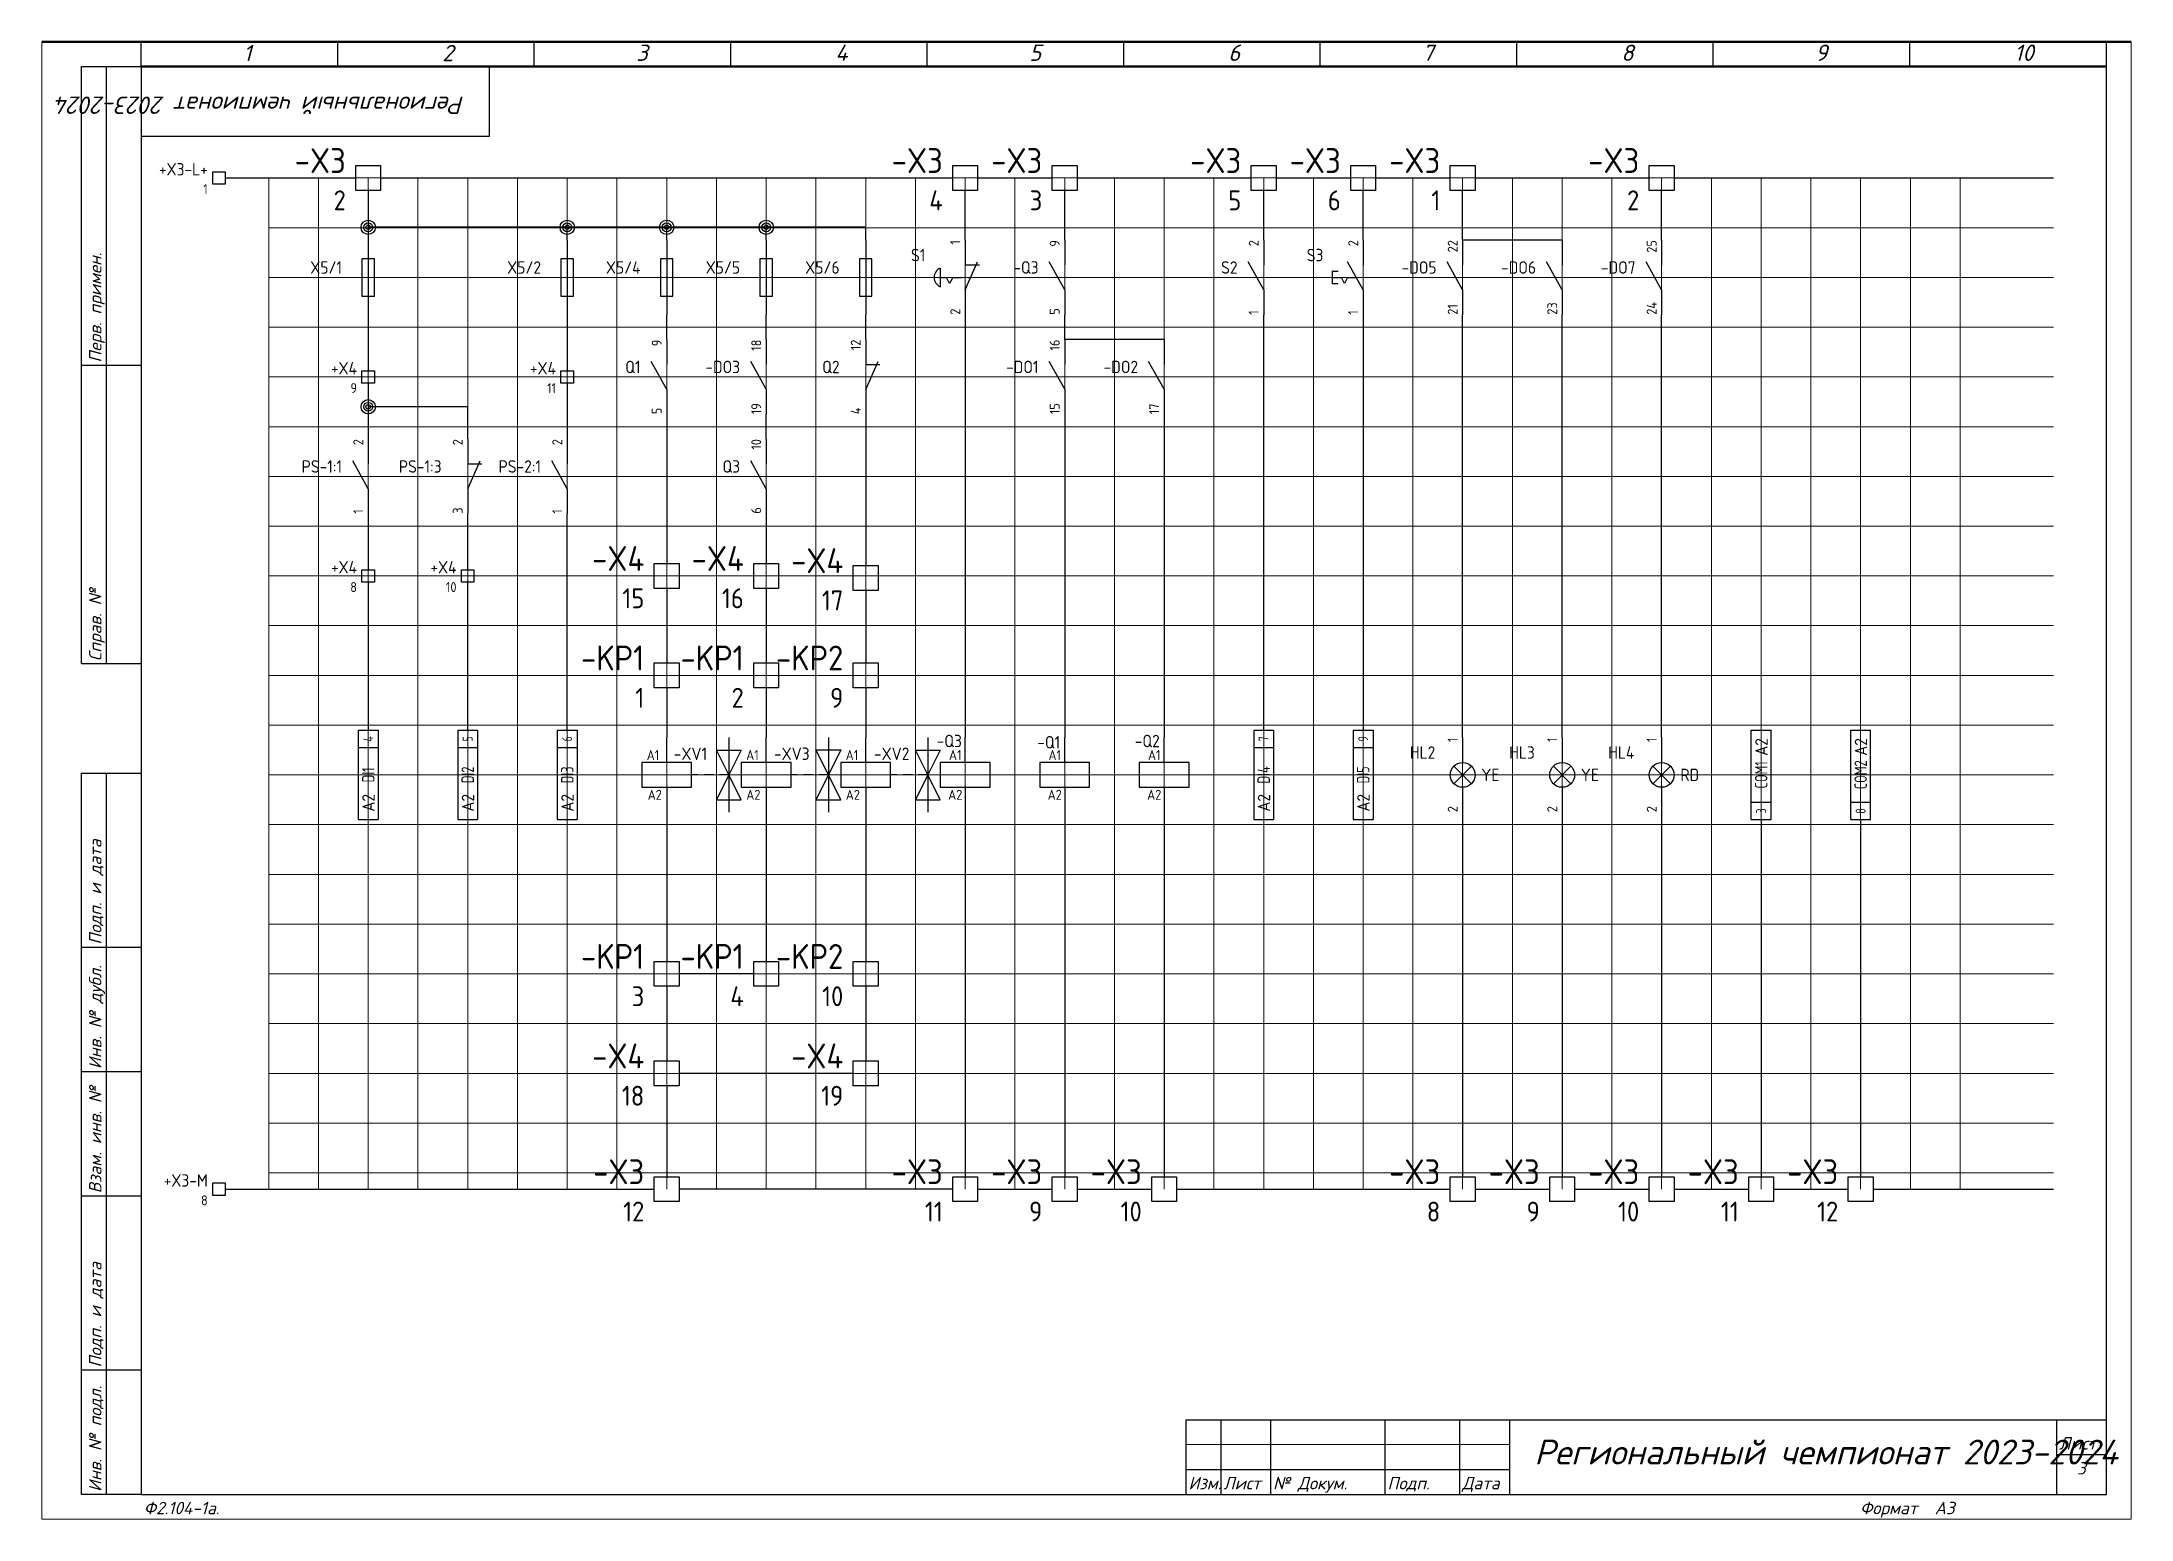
# Model space of a CAD drawing. Header units: millimetres. Extents: x 0 to 53000, y -591 to 24400.
# Drawn here: x 4791 to 5211, y 286.9 to 583.9 of the extents above; entities that cross this region are included whole.
import ezdxf
from ezdxf.enums import TextEntityAlignment as Align

# ---------------------------------------------------------------- set-up
doc = ezdxf.new("R2010")
doc.units = ezdxf.units.MM
doc.linetypes.add('Caddy_Solid', pattern=[0])
doc.layers.add('4', color=4, linetype='Continuous', lineweight=15)
doc.layers.add('Основная', color=7, linetype='Continuous', lineweight=30)
for name, color, linetype in [('MISC', 7, 'Continuous'), ('SYMS', 7, 'Continuous'), ('TAGFIXED', 7, 'Continuous'), ('TAGS', 150, 'Continuous'), ('TERMS', 123, 'Continuous'), ('WIRES', 7, 'Continuous'), ('YEL_14_THHN', 7, 'Continuous')]:
    doc.layers.add(name, color=color, linetype=linetype)
doc.layers.add('Привязки', color=2, linetype='Continuous', lineweight=0, plot=False, transparency=0.8)
doc.layers.add('рамка', color=253, linetype='Continuous', lineweight=5, transparency=0.8)
doc.styles.add('WD_IEC', font='ISOCP2.shx', dxfattribs={"width": 0.9, "height": 4})
doc.styles.add('текст', font='isocpeui.ttf')

msp = doc.modelspace()

# ---------------------------------------------------------------- texts
at = {"lineweight": 60, "style": 'текст'}
for s, height, p in [('1', 3.27499, (4831.5, 579.98898)), ('2', 3.27499, (4871.5, 579.98898)), ('3', 3.27499, (4910.5, 580.04898)), ('4', 3.27499, (4950.5, 580.04898)), ('5', 3.27499, (4989.5, 580.04898)), ('6', 3.27499, (5029.5, 580.04898)), ('7', 3.27499, (5068.5, 580.04898)), ('8', 3.27499, (5108.5, 580.04898)), ('9', 3.27499, (5147.5, 580.04898)), ('10', 3.274994, (5187.5, 580.04898))]:
    msp.add_text(s, height=height, dxfattribs=at).set_placement(p)

# ---------------------------------------------------------------- blocks, each defined once
blk = doc.blocks.new('*U101')
at = {"layer": 'Привязки'}
blk.add_line((0, 101.64), (0, -101.64), dxfattribs=at)
blk = doc.blocks.new('*U102')
at = {"layer": 'Привязки', "color": 0, "linetype": 'ByBlock', "lineweight": -2, "transparency": 16777216}
for p in [(0, 0), (10, 0), (20, 0), (30, 0), (40, 0), (50, 0), (60, 0), (70, 0), (80, 0), (90, 0), (100, 0), (110, 0), (120, 0), (130, 0), (140, 0), (150, 0), (160, 0), (170, 0), (180, 0), (190, 0), (200, 0), (210, 0), (220, 0), (230, 0), (240, 0), (250, 0), (260, 0), (270, 0), (280, 0), (290, 0), (300, 0), (310, 0), (320, 0), (330, 0), (340, 0)]:
    blk.add_blockref('*U101', p, dxfattribs=at)
blk = doc.blocks.new('*U103')
at = {"layer": 'Привязки'}
blk.add_line((-179.37, 0), (179.37, 0), dxfattribs=at)
blk = doc.blocks.new('*U104')
at = {"layer": 'Привязки', "color": 0, "linetype": 'ByBlock', "lineweight": -2, "transparency": 16777216}
for p in [(0, 0), (0, -10), (0, -20), (0, -30), (0, -40), (0, -50), (0, -60), (0, -70), (0, -80), (0, -90), (0, -100), (0, -110), (0, -120), (0, -130), (0, -140), (0, -150), (0, -160), (0, -170), (0, -180), (0, -190), (0, -200)]:
    blk.add_blockref('*U103', p, dxfattribs=at)
blk = doc.blocks.new('VFU1')
blk.add_line((0, 7.5), (0, -7.5))
blk.add_lwpolyline([(-1.25, 3.75), (-1.25, -3.75), (1.25, -3.75), (1.25, 3.75)], close=True)
at = {"style": 'WD_IEC'}
for tag, p in [('INST', (-5.25, 7.75)), ('LOC', (-5.25, 4.25)), ('TAG1', (-5.25, 0.75)), ('RATING1', (-5.25, -3.75)), ('XREF', (-5.25, -7.75)), ('DESC2', (-5.25, -15.1)), ('DESC1', (-5.25, -11.6)), ('DESC3', (-5.25, -18.6))]:
    blk.add_attdef(tag, text='', height=2.5, dxfattribs=at).set_placement(p, align=Align.RIGHT)
blk.add_attdef('TERM01', text='', height=2, rotation=90, dxfattribs=at).set_placement((-1, 7.5), align=Align.RIGHT)
at = {"style": 'WD_IEC', "flags": 1}
for tag, p, height in [('X2TERM01', (0, 7.5), 0.32), ('MFG', (2.75, 6.5), 1.5), ('CAT', (2.75, 4), 1.5), ('X4LINK', (-1.25, 0), 0.32), ('X1LINK', (1.25, 0), 0.32), ('ASSYCODE', (2.25, -4), 1), ('X8TERM02', (0, -7.5), 0.32), ('FAMILY', (2.25, -5.5), 1), ('CATDESC', (2.25, -7), 1)]:
    blk.add_attdef(tag, p, '', height=height, dxfattribs=at)
at = {"style": 'WD_IEC'}
blk.add_attdef('TERM02', (-1, -7.5), '', height=2, rotation=90, dxfattribs=at)
blk = doc.blocks.new('VCR21')
for p, q in [((0, 7.5), (0, 2.5)), ((0, -2.5), (-3.12, 3.12)), ((0, -2.5), (0, -7.5))]:
    blk.add_line(p, q)
at = {"style": 'WD_IEC'}
for tag, p in [('INST', (-5.25, 6.75)), ('LOC', (-5.25, 3.75)), ('TAG2', (-5.25, 0.75)), ('XREF', (-5.25, -3.75)), ('DESC2', (-5.25, -9.75)), ('DESC1', (-5.25, -6.75)), ('DESC3', (-5.25, -12.75))]:
    blk.add_attdef(tag, text='', height=2.5, dxfattribs=at).set_placement(p, align=Align.RIGHT)
blk.add_attdef('TERM01', text='', height=2, rotation=90, dxfattribs=at).set_placement((-1, 7.5), align=Align.RIGHT)
at = {"style": 'WD_IEC', "flags": 1}
for tag, p, height in [('X2TERM01', (0, 7.5), 0.32), ('X4LINK', (-2.75, 0), 0.32), ('X1LINK', (-0.5, 0), 0.32), ('CONTACT', (4, -3.5), 1), ('FAMILY', (4, -5), 1), ('COMMON', (5.25, -4.75), 1), ('X8TERM02', (0, -7.5), 0.32)]:
    blk.add_attdef(tag, p, '', height=height, dxfattribs=at)
at = {"style": 'WD_IEC'}
blk.add_attdef('TERM02', (-1, -7.5), '', height=2, rotation=90, dxfattribs=at)
blk = doc.blocks.new('VCR22')
for p, q in [((0, 7.5), (0, 2.5)), ((0, -2.5), (2.5, 3.12)), ((0, 2.5), (2.87, 2.5)), ((0, -2.5), (0, -7.5))]:
    blk.add_line(p, q)
at = {"style": 'WD_IEC'}
for tag, p in [('INST', (-5.25, 7.75)), ('LOC', (-5.25, 4.25)), ('TAG2', (-5.25, 0.75)), ('XREF', (-5.25, -3.75)), ('DESC1', (-5.25, -7.6)), ('DESC3', (-5.25, -14.6)), ('DESC2', (-5.25, -11.1))]:
    blk.add_attdef(tag, text='', height=2.5, dxfattribs=at).set_placement(p, align=Align.RIGHT)
blk.add_attdef('TERM01', text='', height=2, rotation=90, dxfattribs=at).set_placement((-1, 7.5), align=Align.RIGHT)
at = {"style": 'WD_IEC', "flags": 1}
for tag, p, height in [('X2TERM01', (0, 7.5), 0.32), ('X4LINK', (-2, 0), 0.32), ('X1LINK', (1.11, 0), 0.32), ('CONTACT', (4, -3.5), 1), ('FAMILY', (4, -5), 1), ('X8TERM02', (0, -7.5), 0.32)]:
    blk.add_attdef(tag, p, '', height=height, dxfattribs=at)
at = {"style": 'WD_IEC'}
blk.add_attdef('TERM02', (-1, -7.5), '', height=2, rotation=90, dxfattribs=at)
blk = doc.blocks.new('VPB12ML')
for p, q in [((0, 7.5), (0, 2.5)), ((-5, 1.875), (-5, -1.875)), ((-5, 0), (-3.75, 0)), ((-3.125, -1.25), (-3.75, 0)), ((-2.5, 0), (-3.125, -1.25)), ((-2.5, 0), (-0.625, 0)), ((0, -2.5), (2.5, 3.125)), ((0, 2.5), (2.8678, 2.5)), ((0.625, 0), (1.11111, 0)), ((0, -2.5), (0, -7.5))]:
    blk.add_line(p, q)
blk.add_arc((-4.21875, 0), 2.03125, 112.6198649, 247.3801351)
at = {"style": 'WD_IEC'}
for tag, p in [('INST', (-8, 10.25)), ('LOC', (-8, 6.75)), ('TAG1', (-8, 3.25)), ('DESC1', (-8, -10.35)), ('DESC2', (-8, -13.85)), ('DESC3', (-8, -17.35))]:
    blk.add_attdef(tag, text='', height=2.5, dxfattribs=at).set_placement(p, align=Align.RIGHT)
blk.add_attdef('TERM01', text='', height=2, rotation=90, dxfattribs=at).set_placement((-1, 7.5), align=Align.RIGHT)
at = {"style": 'WD_IEC', "flags": 1}
for tag, p, height in [('X2TERM01', (0, 7.5), 0.32), ('CONTACT', (0.5, 4.5), 1), ('COMMON', (1.75, 3.25), 1), ('X1LINK', (1.5, 0), 0.32), ('ASSYCODE', (1, -4), 1), ('X8TERM02', (0, -7.5), 0.32), ('FAMILY', (1, -5.5), 1), ('CATDESC', (1, -7), 1)]:
    blk.add_attdef(tag, p, '', height=height, dxfattribs=at)
at = {"style": 'WD_IEC', "flags": 9}
for tag, p in [('MFG', (-8.5, -0.25)), ('CAT', (-8.5, -2.75))]:
    blk.add_attdef(tag, text='', height=1.5, dxfattribs=at).set_placement(p, align=Align.RIGHT)
at = {"style": 'WD_IEC'}
blk.add_attdef('TERM02', (-1, -7.5), '', height=2, rotation=90, dxfattribs=at)
at = {"lineweight": 15, "style": 'WD_IEC'}
blk.add_attdef('XREF', text='', height=2.5, dxfattribs=at).set_placement((-8, -6.35), align=Align.RIGHT)
blk = doc.blocks.new('VPB11L')
for p, q in [((0, 7.5), (0, 2.5)), ((-6.25, 1.25), (-6.25, -1.25)), ((-6.25, 1.25), (-5, 1.25)), ((-6.25, 0), (-4.375, 0)), ((-3.75, -1.25), (-4.375, 0)), ((-3.125, 0), (-3.75, -1.25)), ((0, -2.5), (-3.125, 3.125)), ((-3.125, 0), (-1.389, 0)), ((-6.25, -1.25), (-5, -1.25)), ((0, -2.5), (0, -7.5))]:
    blk.add_line(p, q)
at = {"style": 'WD_IEC'}
for tag, p in [('INST', (-8, 10.25)), ('LOC', (-8, 6.75)), ('TAG1', (-8, 3.25)), ('DESC1', (-8, -10.35)), ('DESC2', (-8, -13.85)), ('DESC3', (-8, -17.35))]:
    blk.add_attdef(tag, text='', height=2.5, dxfattribs=at).set_placement(p, align=Align.RIGHT)
blk.add_attdef('TERM01', text='', height=2, rotation=90, dxfattribs=at).set_placement((-1, 7.5), align=Align.RIGHT)
at = {"style": 'WD_IEC', "flags": 1}
for tag, p, height in [('X2TERM01', (0, 7.5), 0.32), ('CONTACT', (0.5, 4.5), 1), ('COMMON', (1.75, 3.25), 1), ('X1LINK', (0, 0), 0.32), ('ASSYCODE', (1, -4), 1), ('X8TERM02', (0, -7.5), 0.32), ('FAMILY', (1, -5.5), 1), ('CATDESC', (1, -7), 1)]:
    blk.add_attdef(tag, p, '', height=height, dxfattribs=at)
at = {"style": 'WD_IEC', "flags": 9}
for tag, p in [('MFG', (-8.5, -0.25)), ('CAT', (-8.5, -2.75))]:
    blk.add_attdef(tag, text='', height=1.5, dxfattribs=at).set_placement(p, align=Align.RIGHT)
at = {"style": 'WD_IEC'}
blk.add_attdef('TERM02', (-1, -7.5), '', height=2, rotation=90, dxfattribs=at)
at = {"lineweight": 15, "style": 'WD_IEC'}
blk.add_attdef('XREF', text='', height=2.5, dxfattribs=at).set_placement((-8, -6.35), align=Align.RIGHT)
blk = doc.blocks.new('*U107')
for p, q in [((8, 232), (8, 292)), ((8, 292), (20, 292)), ((13, 232), (13, 292)), ((90, 292), (90, 292)), ((90, 292), (90, 292)), ((90, 278), (90, 292)), ((90, 292), (90, 292)), ((90, 292), (90, 292)), ((90, 292), (90, 292)), ((20, 278), (90, 278)), ((8, 232), (20, 232)), ((8, 172), (8, 232)), ((13, 172), (13, 232)), ((8, 172), (20, 172)), ((8, 115), (8, 150)), ((8, 150), (20, 150)), ((13, 115), (13, 150)), ((8, 90), (8, 115)), ((8, 115), (20, 115)), ((13, 90), (13, 115)), ((8, 65), (8, 90)), ((8, 90), (20, 90)), ((13, 65), (13, 90)), ((8, 30), (8, 65)), ((8, 65), (20, 65)), ((13, 30), (13, 65)), ((8, 5), (8, 30)), ((8, 30), (20, 30)), ((13, 5), (13, 30)), ((230, 20), (415, 20)), ((230, 20), (230, 5)), ((237, 20), (237, 5)), ((247, 20), (247, 5)), ((270, 20), (270, 5)), ((285, 20), (285, 5)), ((295, 20), (295, 5)), ((405, 20), (405, 5)), ((415, 20), (415, 20)), ((415, 20), (415, 20)), ((405, 13), (415, 13)), ((230, 10), (295, 10)), ((20, 5), (8, 5)), ((230, 5), (295, 5)), ((415, 5), (415, 5)), ((415, 5), (415, 5)), ((415, 5), (415, 5)), ((415, 5), (415, 5)), ((415, 5), (415, 5)), ((415, 5), (415, 5)), ((415, 5), (415, 5))]:
    blk.add_line(p, q)
blk.add_lwpolyline([(20, 5), (415, 5), (415, 292), (20, 292)], close=True)
at = {"layer": '4'}
for p, q in [((230, 15), (295, 15)), ((415, 5), (415, 5)), ((415, 5), (415, 5)), ((415, 5), (415, 5)), ((415, 5), (415, 5)), ((415, 5), (415, 5)), ((415, 5), (415, 5)), ((415, 5), (415, 5)), ((415, 5), (415, 5)), ((415, 5), (415, 5))]:
    blk.add_line(p, q, dxfattribs=at)
at = {"layer": 'Привязки'}
blk.add_lwpolyline([(0, 0), (420, 0), (420, 297), (0, 297)], close=True, dxfattribs=at)
at = {"layer": 'рамка'}
blk.add_lwpolyline([(0, 297), (420, 297), (420, 0), (0, 0)], close=True, dxfattribs=at)
at = {"style": 'текст'}
for s, p in [('Перв. примен.', (12, 232.5)), ('Справ. №', (12, 172.5)), ('Подп. и дата', (12, 115.5)), ('Инв. № дубл.', (12, 90.5)), ('Взам. инв. №', (12, 65.5)), ('Подп. и дата', (12, 30.5)), ('Инв. № подл.', (12, 5.5))]:
    blk.add_text(s, height=2.5, rotation=90, dxfattribs=at).set_placement(p)
for s, height, p in [('Лист', 2.5, (405.5, 14)), ('Изм.', 2.5, (230.5, 6)), ('Лист', 2.5, (237.5, 6)), ('№ Докум.', 2.5, (247.5, 6)), ('Подп.', 2.5, (270.5, 6)), ('Дата', 2.5, (285.5, 6)), ('Ф2.104-1.', 0.005, (20, 4.99)), ('Разраб.', 0.0000135, (415, 5)), ('Пров.', 0.0000135, (415, 5)), ('Т.контр.', 0.0000135, (415, 5)), ('Н.контр.', 0.0000135, (415, 5)), ('Утв.', 0.0000135, (415, 5)), ('Лит.', 0.0000135, (415, 5)), ('Масса', 0.0000135, (415, 5)), ('Масштаб', 0.0000135, (415, 5)), ('Листов', 0.0000135, (415, 5)), ('Ф2.104-1а.', 2.5, (20.5, 1)), ('Формат', 2.5, (365.5, 1)), ('А3', 2.5, (380.5, 1)), ('А4', 0.025, (419.61, 0.01)), ('А2', 0.00833, (419.87, 0)), ('А1', 0.00625, (419.9, 0)), ('А0', 0.005, (419.92, 0))]:
    blk.add_text(s, height=height, dxfattribs=at).set_placement(p)
for tag, p, height in [('12', (90, 292), 0.00000373), ('13', (90, 292), 0.00000373), ('27', (90, 292), 0.00000522), ('29', (105, 249), 3.5), ('ИЗМ2', (230.5, 16), 2.5), ('ЛИСТИЗМ2', (237.5, 16), 2.5), ('№ДОКУМИЗМ2', (247.5, 16), 2.5), ('28', (415, 20), 0.0000438), ('ИЗМ1', (230.5, 11), 2.5), ('ЛИСТИЗМ1', (237.5, 11), 2.5), ('№ДОКУМИЗМ1', (247.5, 11), 2.5), ('ПОДПИЗМ1', (270.5, 11), 2.5), ('ДАТАИЗМ1', (285.5, 11), 2.5), ('ДАТАНКОНТР', (285.5, 11), 2.5), ('ОБОЗНАЧЕНИЕ', (300, 11), 5), ('ДАТАУТВ', (285.5, 6), 2.5), ('РАЗРАБ', (415, 5), 0.0000135), ('ЛИСТОВ', (415, 5), 0.0000135), ('ПРОВ', (415, 5), 0.0000135), ('ТКОНТР', (415, 5), 0.0000135), ('НКОНТР', (415, 5), 0.0000135), ('УТВ', (415, 5), 0.0000135), ('10', (415, 5), 0.0000135), ('11', (415, 5), 0.0000135), ('ПОДПИЗМ2', (415, 5), 0.0000135), ('ДАТАИЗМ2', (415, 5), 0.0000135), ('ИЗМ3', (415, 5), 0.0000135), ('ЛИСТИЗМ3', (415, 5), 0.0000135), ('№ДОКУМИЗМ3', (415, 5), 0.0000135), ('ПОДПИЗМ3', (415, 5), 0.0000135), ('ДАТАИЗМ3', (415, 5), 0.0000135), ('ИЗМ4', (415, 5), 0.0000135), ('ЛИСТИЗМ4', (415, 5), 0.0000135), ('№ДОКУМИЗМ4', (415, 5), 0.0000135), ('ПОДПИЗМ4', (415, 5), 0.0000135), ('ДАТАИЗМ4', (415, 5), 0.0000135), ('ДАТАРАЗРАБ', (415, 5), 0.0000135), ('ДАТАПРОВ', (415, 5), 0.0000135), ('ДАТАТКОНТР', (415, 5), 0.0000135)]:
    blk.add_attdef(tag, p, '', height=height, dxfattribs=at)
for tag, p, height, rotation in [('ОБОЗНАЧЕНИЕ-ВЕРХ', (85, 286), 3.5, 180), ('ПРИМЕНЯЕМОСТЬ', (19, 232.5), 2.5, 90), ('СПРАВ№', (19, 172.5), 2.5, 90), ('ДАТАУЧЁТАДУБЛ', (19, 115.5), 2.5, 90), ('ИНВ№ДУБЛ', (19, 90.5), 2.5, 90), ('ВЗАМИНВ№', (19, 65.5), 2.5, 90), ('ДАТАУЧЁТА', (19, 30.5), 2.5, 90), ('ИНВ№ПОДЛ', (19, 5.5), 2.5, 90)]:
    blk.add_attdef(tag, p, '', height=height, rotation=rotation, dxfattribs=at)
blk.add_attdef('30', text='', height=5, dxfattribs=at).set_placement((355, 34), align=Align.MIDDLE)
for tag, height, p in [('ЛИСТ', 2.5, (410, 9)), ('НАИМЕНОВАНИЕ1', 0.000027, (415, 5)), ('НАИМЕНОВАНИЕ2', 0.0000189, (415, 5)), ('НАИМЕНОВАНИЕ3', 0.0000189, (415, 5)), ('НАИМЕНОВАНИЕ4', 0.0000135, (415, 5)), ('МАССА', 0.0000189, (415, 5)), ('МАСШТАБ', 0.0000189, (415, 5)), ('МАТЕРИАЛ1', 0.0000135, (415, 5)), ('МАТЕРИАЛ2', 0.0000135, (415, 5)), ('МАТЕРИАЛ3', 0.0000135, (415, 5)), ('ПРЕДПРИЯТИЕ1', 0.0000189, (415, 5)), ('ПРЕДПРИЯТИЕ2', 0.0000189, (415, 5)), ('ПРЕДПРИЯТИЕ3', 0.0000189, (415, 5))]:
    blk.add_attdef(tag, text='', height=height, dxfattribs=at).set_placement(p, align=Align.CENTER)
for tag in ['ЛИТЕРА', 'ЛИТЕРА2', 'ЛИТЕРА3']:
    blk.add_attdef(tag, text='', height=0.0000135, dxfattribs=at).set_placement((415, 5), align=Align.RIGHT)
for tag in ['ИНДЕКС', 'ИНДЕКС2', 'ИНДЕКС3']:
    blk.add_attdef(tag, text='', height=0.0000135, dxfattribs=at).set_placement((415, 5), align=Align.TOP_LEFT)
blk = doc.blocks.new('HT1001')
for p, q in [((-1.25, -1.25), (-1.25, 1.25)), ((-1.25, 1.25), (1.25, 1.25)), ((1.25, 1.25), (1.25, -1.25)), ((1.25, -1.25), (-1.25, -1.25))]:
    blk.add_line(p, q)
at = {"style": 'WD_IEC'}
for tag, p in [('INST', (-2.25, 6.5)), ('LOC', (-2.25, 3.5)), ('DESC1', (-2.25, -6.25)), ('DESC2', (-2.25, -9.25)), ('DESC3', (-2.25, -12.25))]:
    blk.add_attdef(tag, text='', height=2.5, dxfattribs=at).set_placement(p, align=Align.RIGHT)
at = {"style": 'WD_IEC', "flags": 1}
for tag, p, height in [('ASSYCODE', (2.75, 10.75), 1), ('CATDESC', (2.75, 9.25), 1), ('MFG', (2.75, 7.25), 1.5), ('CAT', (2.75, 4.75), 1.5), ('X4PIN01', (-1.25, 1), 0.25), ('X4TERM01', (-1.25, 0), 0.25), ('X4TERMDESC01', (-1.25, 0.5), 0.4), ('STRIPSEQ', (0, 0), 0.025), ('X2PIN01', (0, 2.25), 0.25), ('X2TERM01', (0, 1.25), 0.25), ('X8PIN01', (0, -0.25), 0.25), ('X2TERMDESC01', (0, 1.75), 0.4), ('X1PIN01', (1.25, 1), 0.25), ('X1TERM01', (1.25, 0), 0.25), ('X1TERMDESC01', (1.25, 0.5), 0.4), ('LINKTERM', (0, -0.04), 0.025), ('X8TERM01', (0, -1.25), 0.25), ('X8TERMDESC01', (0, -0.75), 0.4)]:
    blk.add_attdef(tag, p, '', height=height, dxfattribs=at)
at = {"style": 'WD_IEC', "flags": 8}
for tag, height, p in [('TAGSTRIP', 2.5, (-2.25, 0.5)), ('TERM01', 2, (-2.25, -3.25))]:
    blk.add_attdef(tag, text='', height=height, dxfattribs=at).set_placement(p, align=Align.RIGHT)
blk = doc.blocks.new('PLCIOI1TV')
for p, q in [((-2, 9), (-2, -9)), ((-2, 9), (2, 9)), ((2, 9), (2, -9)), ((-2, 5.5), (2, 5.5)), ((-2, -9), (2, -9))]:
    blk.add_line(p, q)
at = {"style": 'WD_IEC', "width": 0.9}
blk.add_attdef('TERMDESC01', text='', height=2, rotation=90, dxfattribs=at).set_placement((2.25, 10), align=Align.TOP_LEFT)
at = {"style": 'WD_IEC', "width": 0.8}
for tag, p in [('INST', (-3.5, 6.5)), ('LOC', (-3.5, 3))]:
    blk.add_attdef(tag, text='', height=2.5, dxfattribs=at).set_placement(p, align=Align.RIGHT)
for tag, height, p in [('TERM01', 2, (0, 7.25)), ('TAGA01', 2.5, (0, 0))]:
    blk.add_attdef(tag, text='', height=height, rotation=90, dxfattribs=at).set_placement(p, align=Align.MIDDLE)
at = {"style": 'WD_IEC', "flags": 1}
blk.add_attdef('X2TERM01', text='', height=0.25, rotation=90, dxfattribs=at).set_placement((0, 9), align=Align.RIGHT)
at = {"style": 'WD_IEC'}
for tag, p in [('TAG1', (-3.5, -0.5)), ('XREF', (-3.5, -4.5))]:
    blk.add_attdef(tag, text='', height=2.5, dxfattribs=at).set_placement(p, align=Align.RIGHT)
at = {"style": 'WD_IEC', "width": 0.9}
blk.add_attdef('LINE1', text='', height=2.5, rotation=90, dxfattribs=at).set_placement((4.41, 1), align=Align.CENTER)
blk.add_attdef('LINE2', text='', height=2.5, rotation=90, dxfattribs=at).set_placement((5.02, 1), align=Align.TOP_CENTER)
at = {"linetype": 'Continuous', "style": 'WD_IEC', "flags": 9}
for tag, p in [('ASSYCODE', (-2.39, -1.18)), ('FAMILY', (-2.39, -7.68))]:
    blk.add_attdef(tag, text='', height=0.16, rotation=90, dxfattribs=at).set_placement(p, align=Align.CENTER)
at = {"style": 'WD_IEC'}
for tag, width, p in [('MFG', 0.8, (-7, -20)), ('DESC', 0.8, (-4, -20)), ('DESCA01', 0.9, (-0.5, -20)), ('DESCB01', 0.9, (2.5, -20)), ('DESCC01', 0.9, (5.5, -20)), ('DESCD01', 0.9, (8.5, -20)), ('DESCE01', 0.9, (11.5, -20)), ('CAT', 0.9, (-7, -27))]:
    blk.add_attdef(tag, text='', height=2.5, rotation=90, dxfattribs=dict(at, width=width)).set_placement(p, align=Align.RIGHT)
blk = doc.blocks.new('VT1001')
for p, q in [((-1.25, -1.25), (-1.25, 1.25)), ((-1.25, 1.25), (1.25, 1.25)), ((1.25, 1.25), (1.25, -1.25)), ((1.25, -1.25), (-1.25, -1.25))]:
    blk.add_line(p, q)
at = {"style": 'WD_IEC', "flags": 1}
for tag, p, height in [('ASSYCODE', (2.75, 10.75), 1), ('CATDESC', (2.75, 9.25), 1), ('MFG', (2.75, 7.25), 1.5), ('CAT', (2.75, 4.75), 1.5), ('X2PIN01', (0, 2.25), 0.25), ('X2TERMDESC01', (0, 1.75), 0.4), ('X4PIN01', (-1.25, 1), 0.25), ('X4TERM01', (-1.25, 0), 0.25), ('X4TERMDESC01', (-1.25, 0.5), 0.4), ('STRIPSEQ', (0, 0), 0.025), ('X2TERM01', (0, 1.25), 0.25), ('X8PIN01', (0, -0.25), 0.25), ('X1PIN01', (1.25, 1), 0.25), ('X1TERM01', (1.25, 0), 0.25), ('X1TERMDESC01', (1.25, 0.5), 0.4), ('LINKTERM', (0, -0.04), 0.025), ('X8TERM01', (0, -1.25), 0.25), ('X8TERMDESC01', (0, -0.75), 0.4)]:
    blk.add_attdef(tag, p, '', height=height, dxfattribs=at)
at = {"style": 'WD_IEC'}
for tag, p in [('INST', (-2.25, 6.5)), ('LOC', (-2.25, 3.5)), ('DESC1', (-2.25, -6.25)), ('DESC2', (-2.25, -9.25)), ('DESC3', (-2.25, -12.25))]:
    blk.add_attdef(tag, text='', height=2.5, dxfattribs=at).set_placement(p, align=Align.RIGHT)
at = {"style": 'WD_IEC', "flags": 8}
for tag, height, p in [('TAGSTRIP', 2.5, (-2.25, 0.5)), ('TERM01', 2, (-2.25, -3.25))]:
    blk.add_attdef(tag, text='', height=height, dxfattribs=at).set_placement(p, align=Align.RIGHT)
blk = doc.blocks.new('WDDOT')
for radius in [0.72, 0.449, 0.223]:
    blk.add_circle((0, 0), radius)
blk = doc.blocks.new('VCR1')
for p, q in [((0, 2.5), (0, 7.5)), ((0, -2.5), (0, -7.5))]:
    blk.add_line(p, q)
blk.add_lwpolyline([(-5, 2.5), (-5, -2.5), (5, -2.5), (5, 2.5)], close=True)
at = {"style": 'WD_IEC'}
for tag, p in [('INST', (-5.25, 11.5)), ('LOC', (-5.25, 8)), ('TAG1', (-5.25, 4.5)), ('DESC2', (-5.25, -10.35)), ('DESC1', (-5.25, -6.85)), ('DESC3', (-5.25, -13.85))]:
    blk.add_attdef(tag, text='', height=2.5, dxfattribs=at).set_placement(p, align=Align.RIGHT)
blk.add_attdef('TERM01', text='', height=2, rotation=90, dxfattribs=at).set_placement((-1, 7.5), align=Align.RIGHT)
at = {"style": 'WD_IEC', "flags": 1}
for tag, p, height in [('X2TERM01', (0, 7.5), 0.32), ('X4LINK', (-5, 0), 0.32), ('X1LINK', (5, 0), 0.32), ('ASSYCODE', (1, -4), 1), ('X8TERM02', (0, -7.5), 0.32), ('FAMILY', (1, -5.5), 1), ('CATDESC', (1, -7), 1)]:
    blk.add_attdef(tag, p, '', height=height, dxfattribs=at)
at = {"style": 'WD_IEC', "flags": 9}
for tag, p in [('MFG', (-6, 1)), ('CAT', (-6, -1.5))]:
    blk.add_attdef(tag, text='', height=1.5, dxfattribs=at).set_placement(p, align=Align.RIGHT)
at = {"style": 'WD_IEC'}
blk.add_attdef('TERM02', (-1, -7.5), '', height=2, rotation=90, dxfattribs=at)
at = {"lineweight": 9, "style": 'WD_IEC'}
for tag, p in [('NO', (-5.5, -16.5)), ('NC', (-5.5, -20))]:
    blk.add_attdef(tag, text='', height=2.5, dxfattribs=at).set_placement(p, align=Align.TOP_RIGHT)
for tag, p in [('XREFNO', (-4, -16.5)), ('XREFNC', (-4, -20))]:
    blk.add_attdef(tag, text='', height=2.5, dxfattribs=at).set_placement(p, align=Align.TOP_LEFT)
blk = doc.blocks.new('VSV1')
for p, q in [((0, 2.5), (0, 7.5)), ((12.5, 0), (10, 5)), ((10, 5), (15, 5)), ((12.5, 7.5), (12.5, -7.5)), ((15, 5), (12.5, 0)), ((6.25, 0), (5, 0)), ((9.38, 0), (7.5, 0)), ((12.5, 0), (10, -5)), ((12.5, 0), (10.62, 0)), ((15, -5), (12.5, 0)), ((0, -2.5), (0, -7.5)), ((10, -5), (15, -5))]:
    blk.add_line(p, q)
blk.add_lwpolyline([(-5, 2.5), (-5, -2.5), (5, -2.5), (5, 2.5)], close=True)
at = {"style": 'WD_IEC'}
for tag, p in [('INST', (-5.25, 11.5)), ('LOC', (-5.25, 8)), ('TAG1', (-5.25, 4.5)), ('DESC2', (-5.25, -10.35)), ('DESC1', (-5.25, -6.85)), ('DESC3', (-5.25, -13.85))]:
    blk.add_attdef(tag, text='', height=2.5, dxfattribs=at).set_placement(p, align=Align.RIGHT)
blk.add_attdef('TERM01', text='', height=2, rotation=90, dxfattribs=at).set_placement((-1, 7.5), align=Align.RIGHT)
at = {"style": 'WD_IEC', "flags": 1}
for tag, p, height in [('X2TERM01', (0, 7.5), 0.32), ('X4LINK', (-5, 0), 0.32), ('X1LINK', (12.5, 0), 0.32), ('ASSYCODE', (1, -4), 1), ('X8TERM02', (0, -7.5), 0.32), ('FAMILY', (1, -5.5), 1), ('CATDESC', (1, -7), 1)]:
    blk.add_attdef(tag, p, '', height=height, dxfattribs=at)
at = {"style": 'WD_IEC', "flags": 9}
for tag, p in [('MFG', (-6, 1)), ('CAT', (-6, -1.5))]:
    blk.add_attdef(tag, text='', height=1.5, dxfattribs=at).set_placement(p, align=Align.RIGHT)
at = {"style": 'WD_IEC'}
blk.add_attdef('TERM02', (-1, -7.5), '', height=2, rotation=90, dxfattribs=at)
at = {"lineweight": 9, "style": 'WD_IEC'}
for tag, p in [('NO', (-5.5, -16.5)), ('NC', (-5.5, -20))]:
    blk.add_attdef(tag, text='', height=2.5, dxfattribs=at).set_placement(p, align=Align.TOP_RIGHT)
for tag, p in [('XREFNO', (-4, -16.5)), ('XREFNC', (-4, -20)), ('WDTAGALT', (-3.88, -23.13))]:
    blk.add_attdef(tag, text='', height=2.5, dxfattribs=at).set_placement(p, align=Align.TOP_LEFT)
blk = doc.blocks.new('VLT1G')
for p, q in [((0, 7.5), (0, 2.5)), ((-1.77, -1.77), (1.77, 1.77)), ((1.77, -1.77), (-1.77, 1.77)), ((0, -2.5), (0, -7.5))]:
    blk.add_line(p, q)
blk.add_circle((0, 0), 2.5)
at = {"style": 'WD_IEC'}
for tag, p in [('INST', (-5.5, 10.25)), ('LOC', (-5.5, 6.75)), ('TAG1', (-5.5, 3.25)), ('DESC1', (-5.5, -6.35)), ('DESC2', (-5.5, -9.85)), ('DESC3', (-5.5, -13.35))]:
    blk.add_attdef(tag, text='', height=2.5, dxfattribs=at).set_placement(p, align=Align.RIGHT)
blk.add_attdef('TERM01', text='', height=2, rotation=90, dxfattribs=at).set_placement((-1, 7.5), align=Align.RIGHT)
at = {"style": 'WD_IEC', "flags": 1}
for tag, p, height in [('X2TERM01', (0, 7.5), 0.32), ('X4LINK', (-3, 0), 0.32), ('X1LINK', (3, 0), 0.32), ('ASSYCODE', (1, -4), 1), ('X8TERM02', (0, -7.5), 0.32), ('FAMILY', (1, -5.5), 1), ('CATDESC', (1, -7), 1)]:
    blk.add_attdef(tag, p, '', height=height, dxfattribs=at)
at = {"style": 'WD_IEC', "flags": 9}
for tag, p in [('MFG', (-6, -0.25)), ('CAT', (-6, -2.75))]:
    blk.add_attdef(tag, text='', height=1.5, dxfattribs=at).set_placement(p, align=Align.RIGHT)
at = {"style": 'WD_IEC'}
blk.add_attdef('TERM02', (-1, -7.5), '', height=2, rotation=90, dxfattribs=at)
at = {"lineweight": 13, "style": 'WD_IEC'}
blk.add_attdef('COLOR', text='', height=2.5, dxfattribs=at).set_placement((3.75, 0), align=Align.MIDDLE_LEFT)
at = {"lineweight": 15, "style": 'WD_IEC'}
for tag, p in [('XREF', (-5.5, -18)), ('WDTAGALT', (-5.5, -21))]:
    blk.add_attdef(tag, text='', height=2.5, dxfattribs=at).set_placement(p, align=Align.RIGHT)

# ---------------------------------------------------------------- linework, layer by layer
msp.add_line((4811, 583.88897), (5206, 583.88898))
at = {"linetype": 'Caddy_Solid', "lineweight": 25}
for p, q in [((4811, 578.88897), (4811, 583.88897)), ((4850.5, 578.88897), (4850.5, 583.88897)), ((4890, 578.88897), (4890, 583.88897)), ((4929.5, 578.88897), (4929.5, 583.88897)), ((4969, 578.88897), (4969, 583.88897)), ((5008.5, 578.88897), (5008.5, 583.88897)), ((5048, 578.88897), (5048, 583.88897)), ((5087.5, 578.88897), (5087.5, 583.88897)), ((5127, 578.88897), (5127, 583.88897)), ((5166.5, 578.88897), (5166.5, 583.88897)), ((5206, 578.88897), (5206, 583.88897))]:
    msp.add_line(p, q, dxfattribs=at)
at = {"linetype": 'Caddy_Solid', "lineweight": 50}
msp.add_line((4811, 578.88897), (5206, 578.88897), dxfattribs=at)
at = {"layer": 'WIRES'}
for p, q in [((4827.86407, 556.51665), (4854.11407, 556.51665)), ((4859.11407, 556.51665), (4974.11407, 556.51665)), ((4979.11407, 556.51665), (4994.11407, 556.51665)), ((4999.11407, 556.51665), (5034.11407, 556.51665)), ((5039.11407, 556.51665), (5054.11407, 556.51665)), ((5059.11407, 556.51665), (5074.11407, 556.51665)), ((5079.11407, 556.51665), (5114.11407, 556.51665)), ((5119.11407, 556.51665), (5195.34636, 556.51665)), ((4976.61407, 544.02442), (4976.61407, 554.01665)), ((4996.61407, 544.02442), (4996.61407, 554.01665)), ((5036.61407, 544.01665), (5036.61407, 554.00888)), ((5056.61407, 544.01665), (5056.61407, 554.00888)), ((5076.61407, 544.01665), (5076.61407, 554.01665)), ((5116.61407, 544.01665), (5116.61407, 554.01665)), ((5096.61407, 544.01665), (5076.61407, 544.01665)), ((4916.61407, 429.01665), (4916.61407, 399.01665)), ((4936.61407, 429.02442), (4936.61407, 399.02442)), ((4956.61407, 429.01665), (4956.61407, 399.01665)), ((4976.61407, 429.02442), (4976.61407, 355.7452)), ((4996.61407, 429.02442), (4996.61407, 355.7452)), ((5016.61407, 429.02442), (5016.61407, 355.7452)), ((5076.61407, 429.01665), (5076.61407, 355.73743)), ((5096.61407, 429.01665), (5096.61407, 355.73743)), ((5116.61407, 429.01665), (5116.61407, 355.73743)), ((5136.61407, 427.51665), (5136.61407, 355.73743)), ((5156.61407, 427.51665), (5156.61407, 355.73743)), ((4916.61407, 394.01665), (4916.61407, 379.01665)), ((4916.61407, 374.01665), (4916.61407, 355.73743)), ((4827.86407, 353.23743), (4914.11407, 353.23743)), ((4979.11407, 353.2452), (4994.11407, 353.2452)), ((4999.11407, 353.2452), (5014.11407, 353.2452)), ((5079.11407, 353.23743), (5094.11407, 353.23743)), ((5099.11407, 353.23743), (5114.11407, 353.23743)), ((5119.11407, 353.23743), (5134.11407, 353.23743)), ((5139.11407, 353.23743), (5154.11407, 353.23743)), ((5159.11407, 353.23743), (5195.34636, 353.23743))]:
    msp.add_line(p, q, dxfattribs=at)
at = {"layer": 'YEL_14_THHN'}
for p, q in [((4856.61407, 554.01665), (4856.61407, 544.01665)), ((4896.61407, 546.60187), (4856.61407, 546.60187)), ((4896.61407, 544.01665), (4896.61407, 546.60187)), ((4916.61407, 546.60187), (4896.61407, 546.60187)), ((4916.61407, 544.01665), (4916.61407, 546.60187)), ((4936.61407, 546.60187), (4916.61407, 546.60187)), ((4936.61407, 544.02442), (4936.61407, 546.60187)), ((4956.61407, 546.60187), (4936.61407, 546.60187)), ((4956.61407, 544.01665), (4956.61407, 546.60187)), ((4856.61407, 529.01665), (4856.61407, 517.76665)), ((4896.61407, 529.01665), (4896.61407, 517.76665)), ((4916.61407, 524.01665), (4916.61407, 529.01665)), ((4936.61407, 524.02442), (4936.61407, 529.02442)), ((4956.61407, 524.01665), (4956.61407, 529.01665)), ((4976.61407, 529.02442), (4976.61407, 444.02442)), ((4996.61407, 524.02442), (4996.61407, 529.02442)), ((5036.61407, 445.51665), (5036.61407, 529.01665)), ((5056.61407, 529.01665), (5056.61407, 445.51665)), ((5076.61407, 444.01665), (5076.61407, 529.01665)), ((5096.61407, 444.01665), (5096.61407, 529.01665)), ((5116.61407, 444.01665), (5116.61407, 529.01665)), ((5016.61407, 524.02442), (4996.61407, 524.02442)), ((4856.61407, 515.26665), (4856.61407, 504.01665)), ((4896.61407, 515.26665), (4896.61407, 504.01665)), ((4876.61407, 510.50888), (4856.61407, 510.50888)), ((4876.61407, 504.01665), (4876.61407, 510.50888)), ((4916.61407, 509.01665), (4916.61407, 479.01665)), ((4936.61407, 504.02442), (4936.61407, 509.02442)), ((4956.61407, 509.01665), (4956.61407, 478.58877)), ((4996.61407, 509.02442), (4996.61407, 444.02442)), ((5016.61407, 509.02442), (5016.61407, 444.02442)), ((4856.61407, 489.01665), (4856.61407, 477.76665)), ((4876.61407, 477.76665), (4876.61407, 489.01665)), ((4896.61407, 445.51665), (4896.61407, 489.01665)), ((4936.61407, 489.02442), (4936.61407, 479.01665)), ((4856.61407, 475.26665), (4856.61407, 445.51665)), ((4876.61407, 445.51665), (4876.61407, 475.26665)), ((4916.61407, 474.01665), (4916.61407, 459.01665)), ((4936.61407, 474.01665), (4936.61407, 459.01665)), ((4956.61407, 473.58877), (4956.61407, 459.01665)), ((4916.61407, 454.01665), (4916.61407, 444.01665)), ((4936.61407, 454.01665), (4936.61407, 444.02442)), ((4956.61407, 454.01665), (4956.61407, 444.01665)), ((4934.11407, 396.52442), (4919.11407, 396.52442)), ((4956.61407, 394.01665), (4956.61407, 379.01665)), ((4954.11407, 376.51665), (4919.11407, 376.51665)), ((4974.11407, 353.2452), (4919.11407, 353.2452)), ((5019.11407, 353.2452), (5074.11407, 353.2452))]:
    msp.add_line(p, q, dxfattribs=at)
at = {"layer": 'Основная', "linetype": 'Caddy_Solid', "lineweight": 50}
msp.add_line((5211.00001, 583.88897), (4791.00001, 583.88897), dxfattribs=at)

# ---------------------------------------------------------------- block references
msp.add_blockref('*U107', (4791, 286.88897)).add_auto_attribs({'ОБОЗНАЧЕНИЕ': 'Региональный чемпионат 2023-2024', 'ОБОЗНАЧЕНИЕ-ВЕРХ': 'Региональный чемпионат 2023-2024', 'РАЗРАБ': 'МК', 'ЛИСТОВ': '4', 'ЛИСТ': '3', 'МАТЕРИАЛ2': 'Монтажная схема', 'ДАТАРАЗРАБ': '2023'})
at = {"layer": 'SYMS'}
ref = msp.add_blockref('HT1001', (4826.61407, 556.51665), dxfattribs=at)
ref.add_attrib('TERM01', '1', dxfattribs={"layer": 'TERMS', "height": 2, "style": 'WD_IEC', "flags": 8}).set_placement((4824.36407, 553.26665), align=Align.RIGHT)
ref.add_attrib('TAGSTRIP', '+X3-L+', dxfattribs={"layer": 'TAGS', "height": 2.5, "style": 'WD_IEC', "flags": 8}).set_placement((4824.36407, 557.01665), align=Align.RIGHT)
ref = msp.add_blockref('VT1001', (4856.61407, 556.51665), dxfattribs=dict(at, xscale=2, yscale=2, zscale=2))
ref.add_attrib('TERM01', '2', dxfattribs={"layer": 'TERMS', "height": 4, "style": 'WD_IEC', "flags": 8}).set_placement((4852.11407, 550.01665), align=Align.RIGHT)
ref.add_attrib('TAGSTRIP', '-X3', dxfattribs={"layer": 'TAGS', "height": 5, "style": 'WD_IEC', "flags": 8}).set_placement((4852.11407, 557.51665), align=Align.RIGHT)
ref = msp.add_blockref('VT1001', (4976.61407, 556.51665), dxfattribs=dict(at, xscale=2, yscale=2, zscale=2))
ref.add_attrib('TERM01', '4', dxfattribs={"layer": 'TERMS', "height": 4, "style": 'WD_IEC', "flags": 8}).set_placement((4972.11407, 550.01665), align=Align.RIGHT)
ref.add_attrib('TAGSTRIP', '-X3', dxfattribs={"layer": 'TAGS', "height": 5, "style": 'WD_IEC', "flags": 8}).set_placement((4972.11407, 557.51665), align=Align.RIGHT)
ref = msp.add_blockref('VT1001', (4996.61407, 556.51665), dxfattribs=dict(at, xscale=2, yscale=2, zscale=2))
ref.add_attrib('TERM01', '3', dxfattribs={"layer": 'TERMS', "height": 4, "style": 'WD_IEC', "flags": 8}).set_placement((4992.11407, 550.01665), align=Align.RIGHT)
ref.add_attrib('TAGSTRIP', '-X3', dxfattribs={"layer": 'TAGS', "height": 5, "style": 'WD_IEC', "flags": 8}).set_placement((4992.11407, 557.51665), align=Align.RIGHT)
ref = msp.add_blockref('VT1001', (5036.61407, 556.50888), dxfattribs=dict(at, xscale=2, yscale=2, zscale=2))
ref.add_attrib('TERM01', '5', dxfattribs={"layer": 'TERMS', "height": 4, "style": 'WD_IEC', "flags": 8}).set_placement((5032.11407, 550.00888), align=Align.RIGHT)
ref.add_attrib('TAGSTRIP', '-X3', dxfattribs={"layer": 'TAGS', "height": 5, "style": 'WD_IEC', "flags": 8}).set_placement((5032.11407, 557.50888), align=Align.RIGHT)
ref = msp.add_blockref('VT1001', (5056.61407, 556.50888), dxfattribs=dict(at, xscale=2, yscale=2, zscale=2))
ref.add_attrib('TERM01', '6', dxfattribs={"layer": 'TERMS', "height": 4, "style": 'WD_IEC', "flags": 8}).set_placement((5052.11407, 550.00888), align=Align.RIGHT)
ref.add_attrib('TAGSTRIP', '-X3', dxfattribs={"layer": 'TAGS', "height": 5, "style": 'WD_IEC', "flags": 8}).set_placement((5052.11407, 557.50888), align=Align.RIGHT)
ref = msp.add_blockref('VT1001', (5076.61407, 556.51665), dxfattribs=dict(at, xscale=2, yscale=2, zscale=2))
ref.add_attrib('TERM01', '1', dxfattribs={"layer": 'TERMS', "height": 4, "style": 'WD_IEC', "flags": 8}).set_placement((5072.11407, 550.01665), align=Align.RIGHT)
ref.add_attrib('TAGSTRIP', '-X3', dxfattribs={"layer": 'TAGS', "height": 5, "style": 'WD_IEC', "flags": 8}).set_placement((5072.11407, 557.51665), align=Align.RIGHT)
ref = msp.add_blockref('VT1001', (5116.61407, 556.51665), dxfattribs=dict(at, xscale=2, yscale=2, zscale=2))
ref.add_attrib('TERM01', '2', dxfattribs={"layer": 'TERMS', "height": 4, "style": 'WD_IEC', "flags": 8}).set_placement((5112.11407, 550.01665), align=Align.RIGHT)
ref.add_attrib('TAGSTRIP', '-X3', dxfattribs={"layer": 'TAGS', "height": 5, "style": 'WD_IEC', "flags": 8}).set_placement((5112.11407, 557.51665), align=Align.RIGHT)
at = {"layer": 'SYMS', "xscale": 2, "yscale": 2, "zscale": 2}
for p in [(4856.61407, 546.60187), (4896.61407, 546.60187), (4916.61407, 546.60187), (4936.61407, 546.60187), (4856.61407, 510.50888)]:
    msp.add_blockref('WDDOT', p, dxfattribs=at)
at = {"layer": 'SYMS'}
ref = msp.add_blockref('VFU1', (4856.61407, 536.51665), dxfattribs=at)
ref.add_attrib('TAG1', 'X5/1', dxfattribs={"layer": 'TAGS', "height": 2.5, "style": 'WD_IEC'}).set_placement((4851.36407, 537.26665), align=Align.RIGHT)
ref = msp.add_blockref('VFU1', (4896.61407, 536.51665), dxfattribs=at)
ref.add_attrib('TAG1', 'X5/2', dxfattribs={"layer": 'TAGS', "height": 2.5, "style": 'WD_IEC'}).set_placement((4891.36407, 537.26665), align=Align.RIGHT)
ref = msp.add_blockref('VFU1', (4916.61407, 536.51665), dxfattribs=at)
ref.add_attrib('TAG1', 'X5/4', dxfattribs={"layer": 'TAGS', "height": 2.5, "style": 'WD_IEC'}).set_placement((4911.36407, 537.26665), align=Align.RIGHT)
ref = msp.add_blockref('VFU1', (4936.61407, 536.52442), dxfattribs=at)
ref.add_attrib('TAG1', 'X5/5', dxfattribs={"layer": 'TAGS', "height": 2.5, "style": 'WD_IEC'}).set_placement((4931.36407, 537.27442), align=Align.RIGHT)
ref = msp.add_blockref('VFU1', (4956.61407, 536.51665), dxfattribs=at)
ref.add_attrib('TAG1', 'X5/6', dxfattribs={"layer": 'TAGS', "height": 2.5, "style": 'WD_IEC'}).set_placement((4951.36407, 537.26665), align=Align.RIGHT)
ref = msp.add_blockref('VPB12ML', (4976.61407, 536.52442), dxfattribs=at)
ref.add_attrib('TERM02', '2', (4975.61407, 529.02442), dxfattribs={"layer": 'TERMS', "height": 2, "rotation": 90, "style": 'WD_IEC'})
ref.add_attrib('TERM01', '1', dxfattribs={"layer": 'TERMS', "height": 2, "rotation": 90, "style": 'WD_IEC'}).set_placement((4975.61407, 544.02442), align=Align.RIGHT)
ref.add_attrib('TAG1', 'S1', dxfattribs={"layer": 'TAGS', "height": 2.5, "style": 'WD_IEC'}).set_placement((4968.61407, 539.77442), align=Align.RIGHT)
ref = msp.add_blockref('VCR21', (4996.61407, 536.52442), dxfattribs=at)
ref.add_attrib('TERM02', '5', (4995.61407, 529.02442), dxfattribs={"layer": 'TERMS', "height": 2, "rotation": 90, "style": 'WD_IEC'})
ref.add_attrib('TERM01', '9', dxfattribs={"layer": 'TERMS', "height": 2, "rotation": 90, "style": 'WD_IEC'}).set_placement((4995.61407, 544.02442), align=Align.RIGHT)
ref.add_attrib('TAG2', '-Q3', dxfattribs={"layer": 'TAGS', "height": 2.5, "style": 'WD_IEC'}).set_placement((4991.36407, 537.27442), align=Align.RIGHT)
ref = msp.add_blockref('VCR21', (5036.61407, 536.51665), dxfattribs=at)
ref.add_attrib('TAG2', 'S2', dxfattribs={"layer": 'TAGS', "height": 2.5, "style": 'WD_IEC'}).set_placement((5031.36407, 537.26665), align=Align.RIGHT)
ref.add_attrib('TERM01', '2', dxfattribs={"layer": 'TERMS', "height": 2, "rotation": 90, "style": 'WD_IEC'}).set_placement((5035.61407, 544.01665), align=Align.RIGHT)
ref.add_attrib('TERM02', '1', (5035.61407, 529.01665), dxfattribs={"layer": 'TERMS', "height": 2, "rotation": 90, "style": 'WD_IEC'})
ref = msp.add_blockref('VPB11L', (5056.61407, 536.51665), dxfattribs=at)
ref.add_attrib('TERM02', '1', (5055.61407, 529.01665), dxfattribs={"layer": 'TERMS', "height": 2, "rotation": 90, "style": 'WD_IEC'})
ref.add_attrib('TERM01', '2', dxfattribs={"layer": 'TERMS', "height": 2, "rotation": 90, "style": 'WD_IEC'}).set_placement((5055.61407, 544.01665), align=Align.RIGHT)
ref.add_attrib('TAG1', 'S3', dxfattribs={"layer": 'TAGS', "height": 2.5, "style": 'WD_IEC'}).set_placement((5048.61407, 539.76665), align=Align.RIGHT)
ref = msp.add_blockref('VCR21', (5076.61407, 536.51665), dxfattribs=at)
ref.add_attrib('TERM02', '21', (5075.61407, 529.01665), dxfattribs={"layer": 'TERMS', "height": 2, "rotation": 90, "style": 'WD_IEC'})
ref.add_attrib('TERM01', '22', dxfattribs={"layer": 'TERMS', "height": 2, "rotation": 90, "style": 'WD_IEC'}).set_placement((5075.61407, 544.01665), align=Align.RIGHT)
ref.add_attrib('TAG2', '-DO5', dxfattribs={"layer": 'TAGS', "height": 2.5, "style": 'WD_IEC'}).set_placement((5071.36407, 537.26665), align=Align.RIGHT)
ref = msp.add_blockref('VCR21', (5096.61407, 536.51665), dxfattribs=at)
ref.add_attrib('TERM02', '23', (5095.61407, 529.01665), dxfattribs={"layer": 'TERMS', "height": 2, "rotation": 90, "style": 'WD_IEC'})
ref.add_attrib('TAG2', '-DO6', dxfattribs={"layer": 'TAGS', "height": 2.5, "style": 'WD_IEC'}).set_placement((5091.36407, 537.26665), align=Align.RIGHT)
ref = msp.add_blockref('VCR21', (5116.61407, 536.51665), dxfattribs=at)
ref.add_attrib('TERM02', '24', (5115.61407, 529.01665), dxfattribs={"layer": 'TERMS', "height": 2, "rotation": 90, "style": 'WD_IEC'})
ref.add_attrib('TERM01', '25', dxfattribs={"layer": 'TERMS', "height": 2, "rotation": 90, "style": 'WD_IEC'}).set_placement((5115.61407, 544.01665), align=Align.RIGHT)
ref.add_attrib('TAG2', '-DO7', dxfattribs={"layer": 'TAGS', "height": 2.5, "style": 'WD_IEC'}).set_placement((5111.36407, 537.26665), align=Align.RIGHT)
ref = msp.add_blockref('VCR21', (4916.61407, 516.51665), dxfattribs=at)
ref.add_attrib('TAG2', 'Q1', dxfattribs={"layer": 'TAGS', "height": 2.5, "style": 'WD_IEC'}).set_placement((4911.36407, 517.26665), align=Align.RIGHT)
ref.add_attrib('TERM01', '9', dxfattribs={"layer": 'TERMS', "height": 2, "rotation": 90, "style": 'WD_IEC'}).set_placement((4915.61407, 524.01665), align=Align.RIGHT)
ref.add_attrib('TERM02', '5', (4915.61407, 509.01665), dxfattribs={"layer": 'TERMS', "height": 2, "rotation": 90, "style": 'WD_IEC'})
ref = msp.add_blockref('VCR21', (4936.61407, 516.52442), dxfattribs=at)
ref.add_attrib('TERM02', '19', (4935.61407, 509.02442), dxfattribs={"layer": 'TERMS', "height": 2, "rotation": 90, "style": 'WD_IEC'})
ref.add_attrib('TERM01', '18', dxfattribs={"layer": 'TERMS', "height": 2, "rotation": 90, "style": 'WD_IEC'}).set_placement((4935.61407, 524.02442), align=Align.RIGHT)
ref.add_attrib('TAG2', '-DO3', dxfattribs={"layer": 'TAGS', "height": 2.5, "style": 'WD_IEC'}).set_placement((4931.36407, 517.27442), align=Align.RIGHT)
ref = msp.add_blockref('VCR22', (4956.61407, 516.51665), dxfattribs=at)
ref.add_attrib('TAG2', 'Q2', dxfattribs={"layer": 'TAGS', "height": 2.5, "style": 'WD_IEC'}).set_placement((4951.36407, 517.26665), align=Align.RIGHT)
ref.add_attrib('TERM01', '12', dxfattribs={"layer": 'TERMS', "height": 2, "rotation": 90, "style": 'WD_IEC'}).set_placement((4955.61407, 524.01665), align=Align.RIGHT)
ref.add_attrib('TERM02', '4', (4955.61407, 509.01665), dxfattribs={"layer": 'TERMS', "height": 2, "rotation": 90, "style": 'WD_IEC'})
ref = msp.add_blockref('VCR21', (4996.61407, 516.52442), dxfattribs=at)
ref.add_attrib('TERM02', '15', (4995.61407, 509.02442), dxfattribs={"layer": 'TERMS', "height": 2, "rotation": 90, "style": 'WD_IEC'})
ref.add_attrib('TERM01', '16', dxfattribs={"layer": 'TERMS', "height": 2, "rotation": 90, "style": 'WD_IEC'}).set_placement((4995.61407, 524.02442), align=Align.RIGHT)
ref.add_attrib('TAG2', '-DO1', dxfattribs={"layer": 'TAGS', "height": 2.5, "style": 'WD_IEC'}).set_placement((4991.36407, 517.27442), align=Align.RIGHT)
ref = msp.add_blockref('VCR21', (5016.61407, 516.52442), dxfattribs=at)
ref.add_attrib('TERM02', '17', (5015.61407, 509.02442), dxfattribs={"layer": 'TERMS', "height": 2, "rotation": 90, "style": 'WD_IEC'})
ref.add_attrib('TAG2', '-DO2', dxfattribs={"layer": 'TAGS', "height": 2.5, "style": 'WD_IEC'}).set_placement((5011.36407, 517.27442), align=Align.RIGHT)
ref = msp.add_blockref('VT1001', (4856.61407, 516.51665), dxfattribs=at)
ref.add_attrib('TERM01', '9', dxfattribs={"layer": 'TERMS', "height": 2, "style": 'WD_IEC', "flags": 8}).set_placement((4854.36407, 513.26665), align=Align.RIGHT)
ref.add_attrib('TAGSTRIP', '+X4', dxfattribs={"layer": 'TAGS', "height": 2.5, "style": 'WD_IEC', "flags": 8}).set_placement((4854.36407, 517.01665), align=Align.RIGHT)
ref = msp.add_blockref('VT1001', (4896.61407, 516.51665), dxfattribs=at)
ref.add_attrib('TERM01', '11', dxfattribs={"layer": 'TERMS', "height": 2, "style": 'WD_IEC', "flags": 8}).set_placement((4894.36407, 513.26665), align=Align.RIGHT)
ref.add_attrib('TAGSTRIP', '+X4', dxfattribs={"layer": 'TAGS', "height": 2.5, "style": 'WD_IEC', "flags": 8}).set_placement((4894.36407, 517.01665), align=Align.RIGHT)
ref = msp.add_blockref('VCR21', (4856.61407, 496.51665), dxfattribs=at)
ref.add_attrib('TAG2', 'PS-1:1', dxfattribs={"layer": 'TAGS', "height": 2.5, "style": 'WD_IEC'}).set_placement((4851.36407, 497.26665), align=Align.RIGHT)
ref.add_attrib('TERM01', '2', dxfattribs={"layer": 'TERMS', "height": 2, "rotation": 90, "style": 'WD_IEC'}).set_placement((4855.61407, 504.01665), align=Align.RIGHT)
ref.add_attrib('TERM02', '1', (4855.61407, 489.01665), dxfattribs={"layer": 'TERMS', "height": 2, "rotation": 90, "style": 'WD_IEC'})
ref = msp.add_blockref('VCR22', (4876.61407, 496.51665), dxfattribs=at)
ref.add_attrib('TAG2', 'PS-1:3', dxfattribs={"layer": 'TAGS', "height": 2.5, "style": 'WD_IEC'}).set_placement((4871.36407, 497.26665), align=Align.RIGHT)
ref.add_attrib('TERM01', '2', dxfattribs={"layer": 'TERMS', "height": 2, "rotation": 90, "style": 'WD_IEC'}).set_placement((4875.61407, 504.01665), align=Align.RIGHT)
ref.add_attrib('TERM02', '3', (4875.61407, 489.01665), dxfattribs={"layer": 'TERMS', "height": 2, "rotation": 90, "style": 'WD_IEC'})
ref = msp.add_blockref('VCR21', (4896.61407, 496.51665), dxfattribs=at)
ref.add_attrib('TAG2', 'PS-2:1', dxfattribs={"layer": 'TAGS', "height": 2.5, "style": 'WD_IEC'}).set_placement((4891.36407, 497.26665), align=Align.RIGHT)
ref.add_attrib('TERM01', '2', dxfattribs={"layer": 'TERMS', "height": 2, "rotation": 90, "style": 'WD_IEC'}).set_placement((4895.61407, 504.01665), align=Align.RIGHT)
ref.add_attrib('TERM02', '1', (4895.61407, 489.01665), dxfattribs={"layer": 'TERMS', "height": 2, "rotation": 90, "style": 'WD_IEC'})
ref = msp.add_blockref('VCR21', (4936.61407, 496.52442), dxfattribs=at)
ref.add_attrib('TAG2', 'Q3', dxfattribs={"layer": 'TAGS', "height": 2.5, "style": 'WD_IEC'}).set_placement((4931.36407, 497.27442), align=Align.RIGHT)
ref.add_attrib('TERM01', '10', dxfattribs={"layer": 'TERMS', "height": 2, "rotation": 90, "style": 'WD_IEC'}).set_placement((4935.61407, 504.02442), align=Align.RIGHT)
ref.add_attrib('TERM02', '6', (4935.61407, 489.02442), dxfattribs={"layer": 'TERMS', "height": 2, "rotation": 90, "style": 'WD_IEC'})
ref = msp.add_blockref('VT1001', (4856.61407, 476.51665), dxfattribs=at)
ref.add_attrib('TERM01', '8', dxfattribs={"layer": 'TERMS', "height": 2, "style": 'WD_IEC', "flags": 8}).set_placement((4854.36407, 473.26665), align=Align.RIGHT)
ref.add_attrib('TAGSTRIP', '+X4', dxfattribs={"layer": 'TAGS', "height": 2.5, "style": 'WD_IEC', "flags": 8}).set_placement((4854.36407, 477.01665), align=Align.RIGHT)
ref = msp.add_blockref('VT1001', (4876.61407, 476.51665), dxfattribs=at)
ref.add_attrib('TERM01', '10', dxfattribs={"layer": 'TERMS', "height": 2, "style": 'WD_IEC', "flags": 8}).set_placement((4874.36407, 473.26665), align=Align.RIGHT)
ref.add_attrib('TAGSTRIP', '+X4', dxfattribs={"layer": 'TAGS', "height": 2.5, "style": 'WD_IEC', "flags": 8}).set_placement((4874.36407, 477.01665), align=Align.RIGHT)
ref = msp.add_blockref('VT1001', (4916.61407, 476.51665), dxfattribs=dict(at, xscale=2, yscale=2, zscale=2))
ref.add_attrib('TERM01', '15', dxfattribs={"layer": 'TERMS', "height": 4, "style": 'WD_IEC', "flags": 8}).set_placement((4912.11407, 470.01665), align=Align.RIGHT)
ref.add_attrib('TAGSTRIP', '-X4', dxfattribs={"layer": 'TAGS', "height": 5, "style": 'WD_IEC', "flags": 8}).set_placement((4912.11407, 477.51665), align=Align.RIGHT)
ref = msp.add_blockref('VT1001', (4936.61407, 476.51665), dxfattribs=dict(at, xscale=2, yscale=2, zscale=2))
ref.add_attrib('TERM01', '16', dxfattribs={"layer": 'TERMS', "height": 4, "style": 'WD_IEC', "flags": 8}).set_placement((4932.11407, 470.01665), align=Align.RIGHT)
ref.add_attrib('TAGSTRIP', '-X4', dxfattribs={"layer": 'TAGS', "height": 5, "style": 'WD_IEC', "flags": 8}).set_placement((4932.11407, 477.51665), align=Align.RIGHT)
ref = msp.add_blockref('VT1001', (4956.61407, 476.08877), dxfattribs=dict(at, xscale=2, yscale=2, zscale=2))
ref.add_attrib('TERM01', '17', dxfattribs={"layer": 'TERMS', "height": 4, "style": 'WD_IEC', "flags": 8}).set_placement((4952.11407, 469.58877), align=Align.RIGHT)
ref.add_attrib('TAGSTRIP', '-X4', dxfattribs={"layer": 'TAGS', "height": 5, "style": 'WD_IEC', "flags": 8}).set_placement((4952.11407, 477.08877), align=Align.RIGHT)
ref = msp.add_blockref('VT1001', (4916.61407, 456.51665), dxfattribs=dict(at, xscale=2, yscale=2, zscale=2))
ref.add_attrib('TERM01', '1', dxfattribs={"layer": 'TERMS', "height": 4, "style": 'WD_IEC', "flags": 8}).set_placement((4912.11407, 450.01665), align=Align.RIGHT)
ref.add_attrib('TAGSTRIP', '-KP1', dxfattribs={"layer": 'TAGS', "height": 5, "style": 'WD_IEC', "flags": 8}).set_placement((4912.11407, 457.51665), align=Align.RIGHT)
ref = msp.add_blockref('VT1001', (4936.61407, 456.51665), dxfattribs=dict(at, xscale=2, yscale=2, zscale=2))
ref.add_attrib('TERM01', '2', dxfattribs={"layer": 'TERMS', "height": 4, "style": 'WD_IEC', "flags": 8}).set_placement((4932.11407, 450.01665), align=Align.RIGHT)
ref.add_attrib('TAGSTRIP', '-KP1', dxfattribs={"layer": 'TAGS', "height": 5, "style": 'WD_IEC', "flags": 8}).set_placement((4932.11407, 457.51665), align=Align.RIGHT)
ref = msp.add_blockref('VT1001', (4956.61407, 456.51665), dxfattribs=dict(at, xscale=2, yscale=2, zscale=2))
ref.add_attrib('TERM01', '9', dxfattribs={"layer": 'TERMS', "height": 4, "style": 'WD_IEC', "flags": 8}).set_placement((4952.11407, 450.01665), align=Align.RIGHT)
ref.add_attrib('TAGSTRIP', '-KP2', dxfattribs={"layer": 'TAGS', "height": 5, "style": 'WD_IEC', "flags": 8}).set_placement((4952.11407, 457.51665), align=Align.RIGHT)
ref = msp.add_blockref('PLCIOI1TV', (4856.61407, 436.51665), dxfattribs=at)
ref.add_attrib('TAGA01', 'DI1', dxfattribs={"layer": 'TAGS', "height": 2.5, "rotation": 90, "style": 'WD_IEC', "width": 0.8}).set_placement((4856.61407, 436.51665), align=Align.MIDDLE)
ref.add_attrib('TAG1F', 'A2', dxfattribs={"layer": 'TAGFIXED', "height": 2.5, "rotation": 90, "style": 'WD_IEC'}).set_placement((4856.67091, 430.90228), align=Align.MIDDLE_CENTER)
ref.add_attrib('TERM01', '4', dxfattribs={"layer": 'TERMS', "height": 2, "rotation": 90, "style": 'WD_IEC', "width": 0.8}).set_placement((4856.61407, 443.76665), align=Align.MIDDLE)
ref = msp.add_blockref('PLCIOI1TV', (4876.61407, 436.51665), dxfattribs=at)
ref.add_attrib('TAGA01', 'DI2', dxfattribs={"layer": 'TAGS', "height": 2.5, "rotation": 90, "style": 'WD_IEC', "width": 0.8}).set_placement((4876.61407, 436.51665), align=Align.MIDDLE)
ref.add_attrib('TAG1F', 'A2', dxfattribs={"layer": 'TAGFIXED', "height": 2.5, "rotation": 90, "style": 'WD_IEC'}).set_placement((4876.67091, 430.90228), align=Align.MIDDLE_CENTER)
ref.add_attrib('TERM01', '5', dxfattribs={"layer": 'TERMS', "height": 2, "rotation": 90, "style": 'WD_IEC', "width": 0.8}).set_placement((4876.61407, 443.76665), align=Align.MIDDLE)
ref = msp.add_blockref('PLCIOI1TV', (4896.61407, 436.51665), dxfattribs=at)
ref.add_attrib('TAGA01', 'DI3', dxfattribs={"layer": 'TAGS', "height": 2.5, "rotation": 90, "style": 'WD_IEC', "width": 0.8}).set_placement((4896.61407, 436.51665), align=Align.MIDDLE)
ref.add_attrib('TAG1F', 'A2', dxfattribs={"layer": 'TAGFIXED', "height": 2.5, "rotation": 90, "style": 'WD_IEC'}).set_placement((4896.67091, 430.90228), align=Align.MIDDLE_CENTER)
ref.add_attrib('TERM01', '6', dxfattribs={"layer": 'TERMS', "height": 2, "rotation": 90, "style": 'WD_IEC', "width": 0.8}).set_placement((4896.61407, 443.76665), align=Align.MIDDLE)
ref = msp.add_blockref('PLCIOI1TV', (5036.61407, 436.51665), dxfattribs=at)
ref.add_attrib('TAGA01', 'DI4', dxfattribs={"layer": 'TAGS', "height": 2.5, "rotation": 90, "style": 'WD_IEC', "width": 0.8}).set_placement((5036.61407, 436.51665), align=Align.MIDDLE)
ref.add_attrib('TAG1F', 'A2', dxfattribs={"layer": 'TAGFIXED', "height": 2.5, "rotation": 90, "style": 'WD_IEC'}).set_placement((5036.67091, 430.90228), align=Align.MIDDLE_CENTER)
ref.add_attrib('TERM01', '7', dxfattribs={"layer": 'TERMS', "height": 2, "rotation": 90, "style": 'WD_IEC', "width": 0.8}).set_placement((5036.61407, 443.76665), align=Align.MIDDLE)
ref = msp.add_blockref('PLCIOI1TV', (5056.61407, 436.51665), dxfattribs=at)
ref.add_attrib('TAGA01', 'DI5', dxfattribs={"layer": 'TAGS', "height": 2.5, "rotation": 90, "style": 'WD_IEC', "width": 0.8}).set_placement((5056.61407, 436.51665), align=Align.MIDDLE)
ref.add_attrib('TAG1F', 'A2', dxfattribs={"layer": 'TAGFIXED', "height": 2.5, "rotation": 90, "style": 'WD_IEC'}).set_placement((5056.67091, 430.90228), align=Align.MIDDLE_CENTER)
ref.add_attrib('TERM01', '9', dxfattribs={"layer": 'TERMS', "height": 2, "rotation": 90, "style": 'WD_IEC', "width": 0.8}).set_placement((5056.61407, 443.76665), align=Align.MIDDLE)
ref = msp.add_blockref('PLCIOI1TV', (5136.61407, 436.51665), dxfattribs=dict(at, xscale=-1, rotation=180))
ref.add_attrib('TAGA01', 'COM1', dxfattribs={"layer": 'TAGS', "height": 2.5, "rotation": 90, "style": 'WD_IEC', "width": 0.8}).set_placement((5136.61407, 436.51665), align=Align.MIDDLE)
ref.add_attrib('TAG1F', 'A2', dxfattribs={"layer": 'TAGFIXED', "height": 2.5, "rotation": 90, "style": 'WD_IEC'}).set_placement((5136.67091, 442.13103), align=Align.MIDDLE_CENTER)
ref.add_attrib('TERM01', '3', dxfattribs={"layer": 'TERMS', "height": 2, "rotation": 90, "style": 'WD_IEC', "width": 0.8}).set_placement((5136.61407, 429.26665), align=Align.MIDDLE)
ref = msp.add_blockref('PLCIOI1TV', (5156.61407, 436.51665), dxfattribs=dict(at, xscale=-1, rotation=180))
ref.add_attrib('TAGA01', 'COM2', dxfattribs={"layer": 'TAGS', "height": 2.5, "rotation": 90, "style": 'WD_IEC', "width": 0.8}).set_placement((5156.61407, 436.51665), align=Align.MIDDLE)
ref.add_attrib('TAG1F', 'A2', dxfattribs={"layer": 'TAGFIXED', "height": 2.5, "rotation": 90, "style": 'WD_IEC'}).set_placement((5156.67091, 442.13103), align=Align.MIDDLE_CENTER)
ref.add_attrib('TERM01', '8', dxfattribs={"layer": 'TERMS', "height": 2, "rotation": 90, "style": 'WD_IEC', "width": 0.8}).set_placement((5156.61407, 429.26665), align=Align.MIDDLE)
ref = msp.add_blockref('VSV1', (4916.61407, 436.51665), dxfattribs=at)
ref.add_attrib('TERM02', 'A2', dxfattribs={"layer": 'TERMS', "height": 2, "style": 'WD_IEC'}).set_placement((4915.63419, 431.50888), align=Align.RIGHT)
ref.add_attrib('TERM01', 'A1', dxfattribs={"layer": 'TERMS', "height": 2, "style": 'WD_IEC'}).set_placement((4915.11407, 439.50888), align=Align.RIGHT)
ref.add_attrib('TAG1', '-XV1', dxfattribs={"layer": 'TAGS', "height": 2.5, "style": 'WD_IEC'}).set_placement((4924.73907, 439.50888), align=Align.RIGHT)
ref = msp.add_blockref('VSV1', (4936.61407, 436.52442), dxfattribs=at)
ref.add_attrib('TERM02', 'A2', (4932.61407, 431.51665), dxfattribs={"layer": 'TERMS', "height": 2, "style": 'WD_IEC'})
ref.add_attrib('TERM01', 'A1', dxfattribs={"layer": 'TERMS', "height": 2, "style": 'WD_IEC'}).set_placement((4935.11407, 439.51665), align=Align.RIGHT)
ref.add_attrib('TAG1', '-XV3', dxfattribs={"layer": 'TAGS', "height": 2.5, "style": 'WD_IEC'}).set_placement((4945.34262, 439.51665), align=Align.RIGHT)
ref = msp.add_blockref('VSV1', (4956.61407, 436.51665), dxfattribs=at)
ref.add_attrib('TERM02', 'A2', (4952.61407, 431.50888), dxfattribs={"layer": 'TERMS', "height": 2, "style": 'WD_IEC'})
ref.add_attrib('TERM01', 'A1', dxfattribs={"layer": 'TERMS', "height": 2, "style": 'WD_IEC'}).set_placement((4955.11407, 439.50888), align=Align.RIGHT)
ref.add_attrib('TAG1', '-XV2', dxfattribs={"layer": 'TAGS', "height": 2.5, "style": 'WD_IEC'}).set_placement((4965.38922, 439.50888), align=Align.RIGHT)
ref = msp.add_blockref('VCR1', (4976.61407, 436.52442), dxfattribs=at)
ref.add_attrib('TERM02', 'A2', dxfattribs={"layer": 'TERMS', "height": 2, "style": 'WD_IEC'}).set_placement((4974.61407, 432.51665), align=Align.MIDDLE_CENTER)
ref.add_attrib('TERM01', 'A1', dxfattribs={"layer": 'TERMS', "height": 2, "style": 'WD_IEC'}).set_placement((4974.61407, 440.51665), align=Align.MIDDLE_CENTER)
ref.add_attrib('TAG1', '-Q3', dxfattribs={"layer": 'TAGS', "height": 2.5, "style": 'WD_IEC'}).set_placement((4975.95891, 442.08992), align=Align.RIGHT)
ref = msp.add_blockref('VCR1', (4996.61407, 436.52442), dxfattribs=at)
ref.add_attrib('TERM02', 'A2', dxfattribs={"layer": 'TERMS', "height": 2, "style": 'WD_IEC'}).set_placement((4994.61407, 432.51665), align=Align.MIDDLE_CENTER)
ref.add_attrib('TERM01', 'A1', dxfattribs={"layer": 'TERMS', "height": 2, "style": 'WD_IEC'}).set_placement((4994.61407, 440.51665), align=Align.MIDDLE_CENTER)
ref.add_attrib('TAG1', '-Q1', dxfattribs={"layer": 'TAGS', "height": 2.5, "style": 'WD_IEC'}).set_placement((4995.72244, 441.83005), align=Align.RIGHT)
ref = msp.add_blockref('VCR1', (5016.61407, 436.52442), dxfattribs=at)
ref.add_attrib('TERM02', 'A2', dxfattribs={"layer": 'TERMS', "height": 2, "style": 'WD_IEC'}).set_placement((5014.61407, 432.51665), align=Align.MIDDLE_CENTER)
ref.add_attrib('TERM01', 'A1', dxfattribs={"layer": 'TERMS', "height": 2, "style": 'WD_IEC'}).set_placement((5014.61407, 440.51665), align=Align.MIDDLE_CENTER)
ref.add_attrib('TAG1', '-Q2', dxfattribs={"layer": 'TAGS', "height": 2.5, "style": 'WD_IEC'}).set_placement((5015.72648, 442.07784), align=Align.RIGHT)
ref = msp.add_blockref('VLT1G', (5076.61407, 436.51665), dxfattribs=at)
ref.add_attrib('TERM02', '2', (5075.61407, 429.01665), dxfattribs={"layer": 'TERMS', "height": 2, "rotation": 90, "style": 'WD_IEC'})
ref.add_attrib('TERM01', '1', dxfattribs={"layer": 'TERMS', "height": 2, "rotation": 90, "style": 'WD_IEC'}).set_placement((5075.61407, 444.01665), align=Align.RIGHT)
ref.add_attrib('COLOR', 'YE', dxfattribs={"layer": 'MISC', "lineweight": 13, "height": 2.5, "style": 'WD_IEC'}).set_placement((5080.36407, 436.51665), align=Align.MIDDLE_LEFT)
ref.add_attrib('TAG1', 'HL2', dxfattribs={"layer": 'TAGS', "height": 2.5, "style": 'WD_IEC'}).set_placement((5071.11407, 439.76665), align=Align.RIGHT)
ref = msp.add_blockref('VLT1G', (5096.61407, 436.51665), dxfattribs=at)
ref.add_attrib('TERM02', '2', (5095.61407, 429.01665), dxfattribs={"layer": 'TERMS', "height": 2, "rotation": 90, "style": 'WD_IEC'})
ref.add_attrib('TERM01', '1', dxfattribs={"layer": 'TERMS', "height": 2, "rotation": 90, "style": 'WD_IEC'}).set_placement((5095.61407, 444.01665), align=Align.RIGHT)
ref.add_attrib('COLOR', 'YE', dxfattribs={"layer": 'MISC', "lineweight": 13, "height": 2.5, "style": 'WD_IEC'}).set_placement((5100.36407, 436.51665), align=Align.MIDDLE_LEFT)
ref.add_attrib('TAG1', 'HL3', dxfattribs={"layer": 'TAGS', "height": 2.5, "style": 'WD_IEC'}).set_placement((5091.11407, 439.76665), align=Align.RIGHT)
ref = msp.add_blockref('VLT1G', (5116.61407, 436.51665), dxfattribs=at)
ref.add_attrib('TERM02', '2', (5115.61407, 429.01665), dxfattribs={"layer": 'TERMS', "height": 2, "rotation": 90, "style": 'WD_IEC'})
ref.add_attrib('TERM01', '1', dxfattribs={"layer": 'TERMS', "height": 2, "rotation": 90, "style": 'WD_IEC'}).set_placement((5115.61407, 444.01665), align=Align.RIGHT)
ref.add_attrib('COLOR', 'RD', dxfattribs={"layer": 'MISC', "lineweight": 13, "height": 2.5, "style": 'WD_IEC'}).set_placement((5120.36407, 436.51665), align=Align.MIDDLE_LEFT)
ref.add_attrib('TAG1', 'HL4', dxfattribs={"layer": 'TAGS', "height": 2.5, "style": 'WD_IEC'}).set_placement((5111.11407, 439.76665), align=Align.RIGHT)
ref = msp.add_blockref('VT1001', (4916.61407, 396.51665), dxfattribs=dict(at, xscale=2, yscale=2, zscale=2))
ref.add_attrib('TERM01', '3', dxfattribs={"layer": 'TERMS', "height": 4, "style": 'WD_IEC', "flags": 8}).set_placement((4912.11407, 390.01665), align=Align.RIGHT)
ref.add_attrib('TAGSTRIP', '-KP1', dxfattribs={"layer": 'TAGS', "height": 5, "style": 'WD_IEC', "flags": 8}).set_placement((4912.11407, 397.51665), align=Align.RIGHT)
ref = msp.add_blockref('VT1001', (4936.61407, 396.52442), dxfattribs=dict(at, xscale=2, yscale=2, zscale=2))
ref.add_attrib('TERM01', '4', dxfattribs={"layer": 'TERMS', "height": 4, "style": 'WD_IEC', "flags": 8}).set_placement((4932.11407, 390.02442), align=Align.RIGHT)
ref.add_attrib('TAGSTRIP', '-KP1', dxfattribs={"layer": 'TAGS', "height": 5, "style": 'WD_IEC', "flags": 8}).set_placement((4932.11407, 397.52442), align=Align.RIGHT)
ref = msp.add_blockref('VT1001', (4956.61407, 396.51665), dxfattribs=dict(at, xscale=2, yscale=2, zscale=2))
ref.add_attrib('TERM01', '10', dxfattribs={"layer": 'TERMS', "height": 4, "style": 'WD_IEC', "flags": 8}).set_placement((4952.11407, 390.01665), align=Align.RIGHT)
ref.add_attrib('TAGSTRIP', '-KP2', dxfattribs={"layer": 'TAGS', "height": 5, "style": 'WD_IEC', "flags": 8}).set_placement((4952.11407, 397.51665), align=Align.RIGHT)
ref = msp.add_blockref('VT1001', (4916.61407, 376.51665), dxfattribs=dict(at, xscale=2, yscale=2, zscale=2))
ref.add_attrib('TERM01', '18', dxfattribs={"layer": 'TERMS', "height": 4, "style": 'WD_IEC', "flags": 8}).set_placement((4912.11407, 370.01665), align=Align.RIGHT)
ref.add_attrib('TAGSTRIP', '-X4', dxfattribs={"layer": 'TAGS', "height": 5, "style": 'WD_IEC', "flags": 8}).set_placement((4912.11407, 377.51665), align=Align.RIGHT)
ref = msp.add_blockref('VT1001', (4956.61407, 376.51665), dxfattribs=dict(at, xscale=2, yscale=2, zscale=2))
ref.add_attrib('TERM01', '19', dxfattribs={"layer": 'TERMS', "height": 4, "style": 'WD_IEC', "flags": 8}).set_placement((4952.11407, 370.01665), align=Align.RIGHT)
ref.add_attrib('TAGSTRIP', '-X4', dxfattribs={"layer": 'TAGS', "height": 5, "style": 'WD_IEC', "flags": 8}).set_placement((4952.11407, 377.51665), align=Align.RIGHT)
ref = msp.add_blockref('VT1001', (4916.61407, 353.23743), dxfattribs=dict(at, xscale=2, yscale=2, zscale=2))
ref.add_attrib('TERM01', '12', dxfattribs={"layer": 'TERMS', "height": 4, "style": 'WD_IEC', "flags": 8}).set_placement((4912.11407, 346.73743), align=Align.RIGHT)
ref.add_attrib('TAGSTRIP', '-X3', dxfattribs={"layer": 'TAGS', "height": 5, "style": 'WD_IEC', "flags": 8}).set_placement((4912.11407, 354.23743), align=Align.RIGHT)
ref = msp.add_blockref('VT1001', (4976.61407, 353.2452), dxfattribs=dict(at, xscale=2, yscale=2, zscale=2))
ref.add_attrib('TERM01', '11', dxfattribs={"layer": 'TERMS', "height": 4, "style": 'WD_IEC', "flags": 8}).set_placement((4972.11407, 346.7452), align=Align.RIGHT)
ref.add_attrib('TAGSTRIP', '-X3', dxfattribs={"layer": 'TAGS', "height": 5, "style": 'WD_IEC', "flags": 8}).set_placement((4972.11407, 354.2452), align=Align.RIGHT)
ref = msp.add_blockref('VT1001', (4996.61407, 353.2452), dxfattribs=dict(at, xscale=2, yscale=2, zscale=2))
ref.add_attrib('TERM01', '9', dxfattribs={"layer": 'TERMS', "height": 4, "style": 'WD_IEC', "flags": 8}).set_placement((4992.11407, 346.7452), align=Align.RIGHT)
ref.add_attrib('TAGSTRIP', '-X3', dxfattribs={"layer": 'TAGS', "height": 5, "style": 'WD_IEC', "flags": 8}).set_placement((4992.11407, 354.2452), align=Align.RIGHT)
ref = msp.add_blockref('VT1001', (5016.61407, 353.2452), dxfattribs=dict(at, xscale=2, yscale=2, zscale=2))
ref.add_attrib('TERM01', '10', dxfattribs={"layer": 'TERMS', "height": 4, "style": 'WD_IEC', "flags": 8}).set_placement((5012.11407, 346.7452), align=Align.RIGHT)
ref.add_attrib('TAGSTRIP', '-X3', dxfattribs={"layer": 'TAGS', "height": 5, "style": 'WD_IEC', "flags": 8}).set_placement((5012.11407, 354.2452), align=Align.RIGHT)
ref = msp.add_blockref('VT1001', (5076.61407, 353.23743), dxfattribs=dict(at, xscale=2, yscale=2, zscale=2))
ref.add_attrib('TERM01', '8', dxfattribs={"layer": 'TERMS', "height": 4, "style": 'WD_IEC', "flags": 8}).set_placement((5072.11407, 346.73743), align=Align.RIGHT)
ref.add_attrib('TAGSTRIP', '-X3', dxfattribs={"layer": 'TAGS', "height": 5, "style": 'WD_IEC', "flags": 8}).set_placement((5072.11407, 354.23743), align=Align.RIGHT)
ref = msp.add_blockref('VT1001', (5096.61407, 353.23743), dxfattribs=dict(at, xscale=2, yscale=2, zscale=2))
ref.add_attrib('TERM01', '9', dxfattribs={"layer": 'TERMS', "height": 4, "style": 'WD_IEC', "flags": 8}).set_placement((5092.11407, 346.73743), align=Align.RIGHT)
ref.add_attrib('TAGSTRIP', '-X3', dxfattribs={"layer": 'TAGS', "height": 5, "style": 'WD_IEC', "flags": 8}).set_placement((5092.11407, 354.23743), align=Align.RIGHT)
ref = msp.add_blockref('VT1001', (5116.61407, 353.23743), dxfattribs=dict(at, xscale=2, yscale=2, zscale=2))
ref.add_attrib('TERM01', '10', dxfattribs={"layer": 'TERMS', "height": 4, "style": 'WD_IEC', "flags": 8}).set_placement((5112.11407, 346.73743), align=Align.RIGHT)
ref.add_attrib('TAGSTRIP', '-X3', dxfattribs={"layer": 'TAGS', "height": 5, "style": 'WD_IEC', "flags": 8}).set_placement((5112.11407, 354.23743), align=Align.RIGHT)
ref = msp.add_blockref('VT1001', (5136.61407, 353.23743), dxfattribs=dict(at, xscale=2, yscale=2, zscale=2))
ref.add_attrib('TERM01', '11', dxfattribs={"layer": 'TERMS', "height": 4, "style": 'WD_IEC', "flags": 8}).set_placement((5132.11407, 346.73743), align=Align.RIGHT)
ref.add_attrib('TAGSTRIP', '-X3', dxfattribs={"layer": 'TAGS', "height": 5, "style": 'WD_IEC', "flags": 8}).set_placement((5132.11407, 354.23743), align=Align.RIGHT)
ref = msp.add_blockref('VT1001', (5156.61407, 353.23743), dxfattribs=dict(at, xscale=2, yscale=2, zscale=2))
ref.add_attrib('TERM01', '12', dxfattribs={"layer": 'TERMS', "height": 4, "style": 'WD_IEC', "flags": 8}).set_placement((5152.11407, 346.73743), align=Align.RIGHT)
ref.add_attrib('TAGSTRIP', '-X3', dxfattribs={"layer": 'TAGS', "height": 5, "style": 'WD_IEC', "flags": 8}).set_placement((5152.11407, 354.23743), align=Align.RIGHT)
ref = msp.add_blockref('HT1001', (4826.61407, 353.23743), dxfattribs=at)
ref.add_attrib('TERM01', '8', dxfattribs={"layer": 'TERMS', "height": 2, "style": 'WD_IEC', "flags": 8}).set_placement((4824.36407, 349.98743), align=Align.RIGHT)
ref.add_attrib('TAGSTRIP', '+X3-M', dxfattribs={"layer": 'TAGS', "height": 2.5, "style": 'WD_IEC', "flags": 8}).set_placement((4824.36407, 353.73743), align=Align.RIGHT)
at = {"layer": 'Привязки'}
for name, p in [('*U102', (4836.61407, 454.87704)), ('*U104', (5015.98021, 556.51665))]:
    msp.add_blockref(name, p, dxfattribs=at)

msp.set_redraw_order([(e.dxf.handle, doc.entitydb.next_handle()) for e in msp.query("TEXT MTEXT ATTDEF DIMENSION ARC_DIMENSION")])  # texts and dimensions are drawn at this point

doc.saveas('drawing.dxf')
